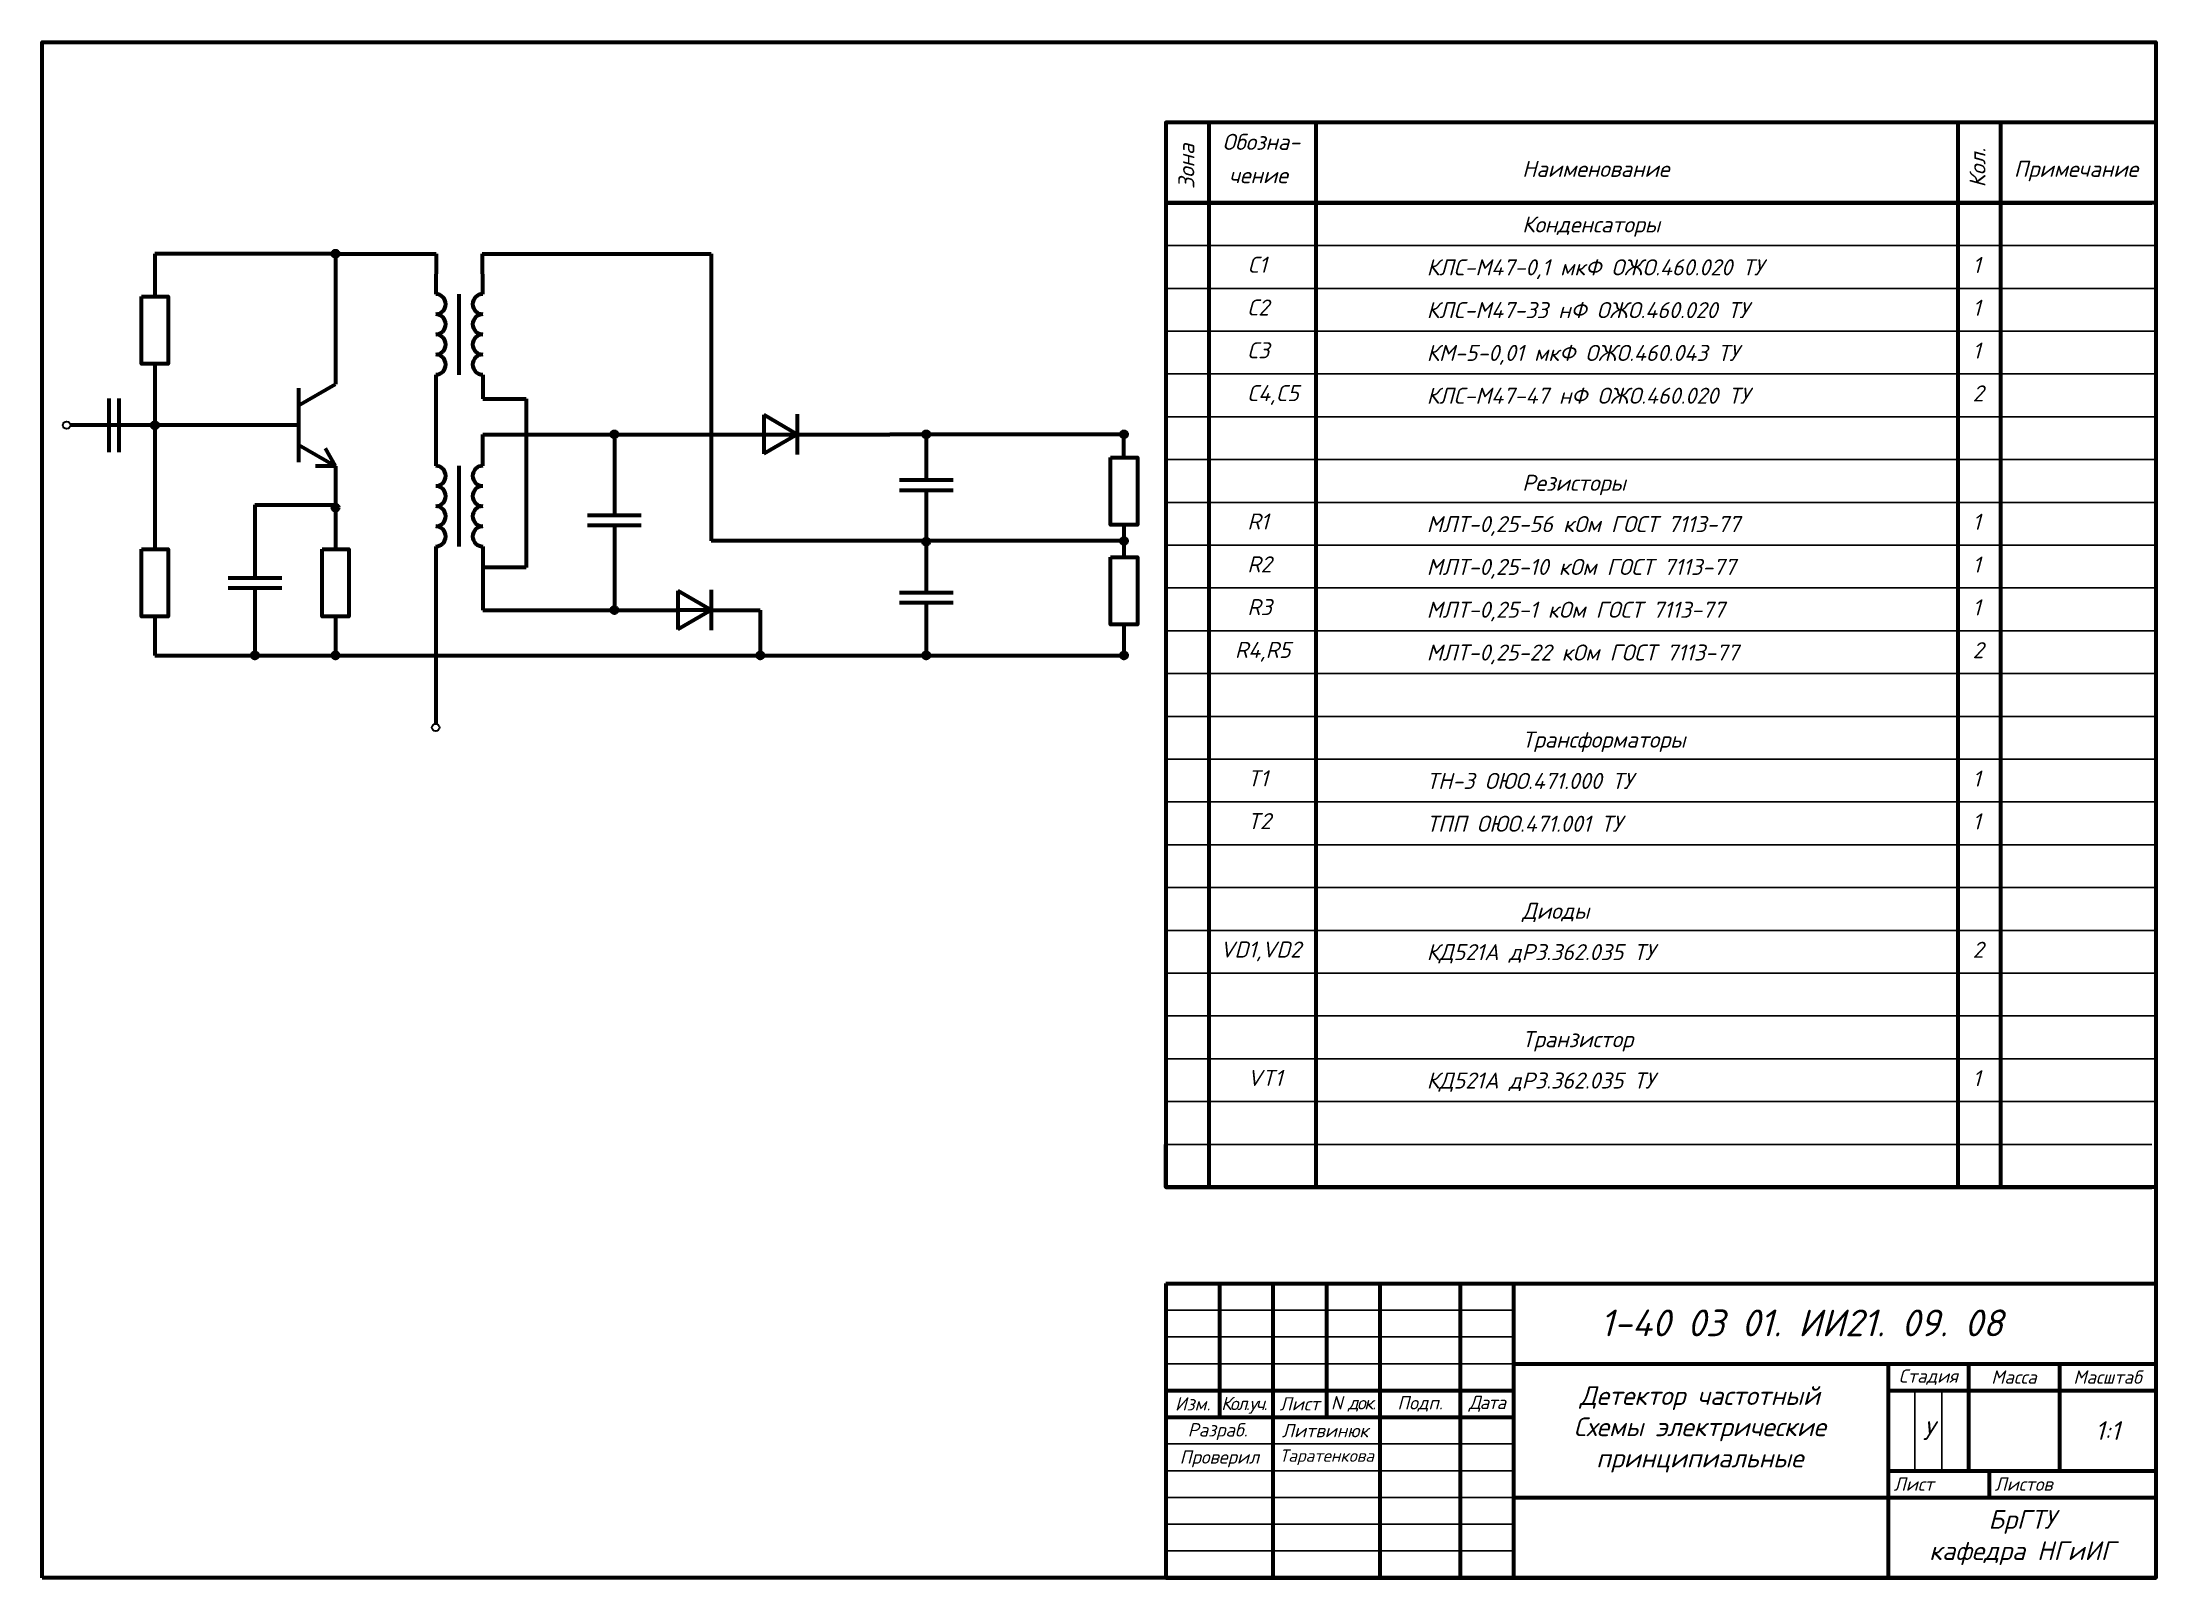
# Model space of a CAD drawing. Header units: millimetres. Extents: x -96007 to 10811, y -21187 to 85630.
# Drawn here: x -42603.5 to -42208.5, y 32006.1 to 32293.1 of the extents above; entities that cross this region are included whole.
import ezdxf

# ---------------------------------------------------------------- set-up
doc = ezdxf.new("R2010")
doc.units = ezdxf.units.MM
doc.header["$LTSCALE"] = 0.5
doc.styles.add('GOST-2.304_Type-B', font='isocpeui.ttf')
doc.styles.add('style3', font='isocpeur.ttf', dxfattribs={"width": 0.8, "oblique": 15})

msp = doc.modelspace()

# ---------------------------------------------------------------- texts
at = {"linetype": 'Continuous', "style": 'style3', "oblique": 15}
for s, p in [('Обозна-', (-42382.88, 32272.96)), ('чение', (-42381.69, 32266.73)), ('Наименование', (-42326.88, 32267.91)), ('Примечание', (-42234.98, 32267.91))]:
    msp.add_text(s, height=3, dxfattribs=at).set_placement(p)
for s, p in [('Зона', (-42388.14, 32265.65)), ('Кол.', (-42240.28, 32265.94))]:
    msp.add_text(s, height=3, rotation=90, dxfattribs=at).set_placement(p)
at = {"color": 0, "linetype": 'Continuous', "style": 'style3', "oblique": 15}
for s, p in [('Конденсаторы', (-42326.88, 32257.53)), ('C1', (-42378.24, 32250)), ('КЛС-М47-0,1 мкФ ОЖО.460.020 ТУ', (-42344.72, 32249.51)), ('1', (-42242.69, 32249.95)), ('С2', (-42378.24, 32242)), ('КЛС-М47-33 нФ ОЖО.460.020 ТУ', (-42344.72, 32241.51)), ('1', (-42242.69, 32241.95)), ('С3', (-42378.24, 32234)), ('КМ-5-0,01 мкФ ОЖО.460.043 ТУ', (-42344.72, 32233.51)), ('1', (-42242.69, 32233.95)), ('С4,C5', (-42378.24, 32226)), ('КЛС-М47-47 нФ ОЖО.460.020 ТУ', (-42344.72, 32225.51)), ('2', (-42242.69, 32225.95)), ('Резисторы', (-42326.88, 32209.23)), ('R1', (-42378.24, 32202)), ('МЛТ-0,25-56 кОм ГОСТ 7113-77', (-42344.72, 32201.51)), ('1', (-42242.69, 32201.95)), ('R2', (-42378.24, 32194)), ('МЛТ-0,25-10 кОм ГОСТ 7113-77', (-42344.72, 32193.51)), ('1', (-42242.69, 32193.95)), ('R3', (-42378.24, 32186)), ('1', (-42242.69, 32185.95)), ('МЛТ-0,25-1 кОм ГОСТ 7113-77', (-42344.72, 32185.51)), ('R4,R5', (-42380.57, 32178)), ('2', (-42242.69, 32177.95)), ('МЛТ-0,25-22 кОм ГОСТ 7113-77', (-42344.72, 32177.51)), ('Трансформаторы', (-42326.88, 32161.23)), ('T1', (-42378.24, 32154)), ('1', (-42242.69, 32153.95)), ('ТН-3 ОЮО.471.000 ТУ', (-42344.72, 32153.51)), ('T2', (-42378.24, 32146)), ('ТПП ОЮО.471.001 ТУ', (-42344.72, 32145.51)), ('1', (-42242.69, 32145.95)), ('Диоды', (-42326.88, 32129.23)), ('VD1,VD2', (-42383.35, 32122)), ('КД521А дР3.362.035 ТУ', (-42344.72, 32121.51)), ('2', (-42242.69, 32121.95)), ('Транзистор', (-42326.88, 32105.23)), ('VT1', (-42378.24, 32098)), ('КД521А дР3.362.035 ТУ', (-42344.72, 32097.51)), ('1', (-42242.69, 32097.95))]:
    msp.add_text(s, height=3, dxfattribs=at).set_placement(p)
at = {"color": 1, "linetype": 'Continuous', "attachment_point": 5, "style": 'GOST-2.304_Type-B'}
for s, insert, char_height, width in [('{\\C256;1-40 03 01. ИИ21. 09. 08}', (-42274.64, 32053.71), 5, 100.7852), ('{\\C256;Литвинюк}', (-42363.71, 32033.58), 2.5, 18), ('{\\C256;Таратенкова}', (-42363.41, 32028.58), 2.3, 18)]:
    msp.add_mtext(s, dxfattribs=dict(at, insert=insert, char_height=char_height, width=width))
at = {"linetype": 'Continuous', "style": 'GOST-2.304_Type-B'}
for s, insert, char_height, width, attachment_point in [('Стадия', (-42250.97, 32043.58), 2.5, 13, 5), ('Масса', (-42234.97, 32043.58), 2.5, 15, 5), ('Масштаб', (-42217.47, 32043.58), 2.5, 16, 5), ('Изм.', (-42388.47, 32038.58), 2.5, 8, 5), ('{\\T0.8;Кол.уч.}', (-42378.87, 32038.31), 2.5, 9, 5), ('Лист', (-42368.47, 32038.58), 2.5, 8, 5), ('{\\T0.8;N док.}', (-42358.47, 32038.58), 2.5, 9, 5), ('Подп.', (-42345.97, 32038.58), 2.5, 13, 5), ('{\\T0.9;Дата}', (-42333.47, 32038.58), 2.5, 8, 5), ('Детектор частотный\\PСхемы электрические \\Pпринципиальные', (-42293.69, 32033.81), 3.5, 61.571, 5), ('Разраб.', (-42383.8, 32033.38), 2.5, 18, 5), ('У', (-42250.97, 32033.58), 3.5, 3, 5), ('1:1', (-42217.47, 32033.58), 3.5, 16, 5), ('Проверил', (-42383.47, 32028.31), 2.5, 18, 5), ('Лист', (-42257.47, 32023.58), 2.5, 16.8636, 4), ('Листов', (-42238.6, 32023.58), 2.5, 29.1364, 4), ('БрГТУ \\Pкафедра НГиИГ', (-42233.47, 32013.58), 3.5, 48, 5)]:
    msp.add_mtext(s, dxfattribs=dict(at, insert=insert, char_height=char_height, width=width, attachment_point=attachment_point))

# ---------------------------------------------------------------- linework, layer by layer
msp.add_line((-42208.47, 32293.08), (-42393.47, 32293.08))
at = {"lineweight": 60}
for p, q in [((-42582.42, 32253.54), (-42582.42, 32245.56)), ((-42548.66, 32253.54), (-42582.42, 32253.54)), ((-42548.66, 32253.54), (-42548.66, 32229.15)), ((-42548.66, 32253.54), (-42529.82, 32253.54)), ((-42529.82, 32253.54), (-42529.92, 32246.01)), ((-42521.27, 32253.54), (-42521.17, 32246.01)), ((-42521.27, 32253.54), (-42478.47, 32253.54)), ((-42478.47, 32253.54), (-42478.47, 32199.87)), ((-42525.55, 32230.94), (-42525.55, 32246.01)), ((-42582.42, 32233), (-42582.42, 32198.32)), ((-42555.56, 32225.16), (-42548.66, 32229.15)), ((-42555.56, 32228.41), (-42555.56, 32214.59)), ((-42529.94, 32230.94), (-42529.94, 32213.9)), ((-42521.15, 32230.94), (-42521.15, 32226.44)), ((-42591.02, 32226.52), (-42591.02, 32216.48)), ((-42589.14, 32226.52), (-42589.14, 32216.48)), ((-42521.15, 32226.44), (-42513.04, 32226.44)), ((-42513.04, 32226.44), (-42513.04, 32194.93)), ((-42555.56, 32221.5), (-42598.22, 32221.5)), ((-42462.35, 32219.79), (-42468.63, 32223.41)), ((-42468.63, 32223.41), (-42468.63, 32216.17)), ((-42462.35, 32223.56), (-42462.35, 32216.02)), ((-42555.56, 32217.84), (-42548.66, 32213.85)), ((-42548.66, 32213.85), (-42550.54, 32217.12)), ((-42521.15, 32213.9), (-42521.15, 32219.79)), ((-42521.15, 32219.79), (-42445.08, 32219.79)), ((-42496.53, 32219.79), (-42496.53, 32204.65)), ((-42462.35, 32219.79), (-42468.63, 32216.17)), ((-42401.31, 32219.79), (-42445.08, 32219.79)), ((-42438.26, 32219.79), (-42438.26, 32211.21)), ((-42401.31, 32215.46), (-42401.31, 32219.79)), ((-42548.66, 32213.85), (-42552.42, 32213.85)), ((-42548.66, 32213.85), (-42548.66, 32198.32)), ((-42525.55, 32198.83), (-42525.55, 32213.9)), ((-42433.24, 32211.21), (-42443.28, 32211.21)), ((-42433.24, 32209.32), (-42443.28, 32209.32)), ((-42438.26, 32209.32), (-42438.26, 32190.15)), ((-42563.73, 32206.63), (-42563.73, 32192.89)), ((-42563.73, 32206.63), (-42548.66, 32206.63)), ((-42491.51, 32204.65), (-42501.55, 32204.65)), ((-42491.51, 32202.77), (-42501.55, 32202.77)), ((-42496.53, 32202.77), (-42496.53, 32186.95)), ((-42401.31, 32202.9), (-42401.31, 32196.83)), ((-42529.94, 32198.83), (-42529.94, 32165.7)), ((-42521.15, 32198.83), (-42521.15, 32186.95)), ((-42401.31, 32199.87), (-42478.47, 32199.87)), ((-42558.71, 32192.89), (-42568.75, 32192.89)), ((-42513.04, 32194.93), (-42521.15, 32194.93)), ((-42558.71, 32191.01), (-42568.75, 32191.01)), ((-42563.73, 32191.01), (-42563.73, 32178.48)), ((-42478.43, 32186.95), (-42484.71, 32190.57)), ((-42484.71, 32190.57), (-42484.71, 32183.32)), ((-42478.43, 32190.71), (-42478.43, 32183.18)), ((-42433.24, 32190.15), (-42443.28, 32190.15)), ((-42582.42, 32185.76), (-42582.42, 32178.48)), ((-42548.66, 32185.76), (-42548.66, 32178.48)), ((-42521.15, 32186.95), (-42484.71, 32186.95)), ((-42478.43, 32186.95), (-42484.71, 32183.32)), ((-42478.43, 32186.95), (-42484.71, 32186.95)), ((-42478.43, 32186.95), (-42469.28, 32186.95)), ((-42469.28, 32186.95), (-42469.28, 32178.48)), ((-42433.24, 32188.27), (-42443.28, 32188.27)), ((-42438.26, 32188.27), (-42438.26, 32178.48)), ((-42401.31, 32184.27), (-42401.31, 32178.48)), ((-42582.42, 32178.48), (-42401.31, 32178.48)), ((-42208.47, 32116.08), (-42208.47, 32061.08)), ((-42393.47, 32061.08), (-42208.47, 32061.08))]:
    msp.add_line(p, q, dxfattribs=at)
at = {"linetype": 'Continuous'}
for p, q in [((-42208.55, 32079.11), (-42208.55, 32068.92)), ((-42393.47, 32056.08), (-42328.47, 32056.08)), ((-42393.47, 32051.08), (-42328.47, 32051.08)), ((-42393.47, 32046.08), (-42328.47, 32046.08)), ((-42253.47, 32041.08), (-42253.47, 32026.08)), ((-42248.47, 32041.08), (-42248.47, 32026.08)), ((-42393.47, 32031.08), (-42328.47, 32031.08)), ((-42393.47, 32026.08), (-42328.47, 32026.08)), ((-42393.47, 32021.08), (-42328.47, 32021.08)), ((-42393.47, 32016.08), (-42328.47, 32016.08)), ((-42393.47, 32011.08), (-42328.47, 32011.08))]:
    msp.add_line(p, q, dxfattribs=at)
at = {"linetype": 'Continuous', "lineweight": 60}
for p, q in [((-42393.47, 32061.08), (-42208.47, 32061.08)), ((-42393.47, 32061.08), (-42393.47, 32006.08)), ((-42383.47, 32061.08), (-42383.47, 32036.08)), ((-42373.47, 32061.08), (-42373.47, 32006.08)), ((-42363.47, 32061.08), (-42363.47, 32036.08)), ((-42353.47, 32061.08), (-42353.47, 32006.08)), ((-42338.47, 32061.08), (-42338.47, 32006.08)), ((-42328.47, 32061.08), (-42328.47, 32006.08)), ((-42208.47, 32061.08), (-42208.47, 32006.08)), ((-42328.47, 32046.08), (-42208.47, 32046.08)), ((-42258.47, 32046.08), (-42258.47, 32006.08)), ((-42243.47, 32046.08), (-42243.47, 32026.08)), ((-42226.47, 32046.08), (-42226.47, 32026.08)), ((-42393.47, 32041.08), (-42328.47, 32041.08)), ((-42258.47, 32041.08), (-42208.47, 32041.08)), ((-42393.47, 32036.08), (-42328.47, 32036.08)), ((-42258.47, 32026.08), (-42208.47, 32026.08)), ((-42239.6, 32026.08), (-42239.6, 32021.08)), ((-42328.47, 32021.08), (-42208.47, 32021.08)), ((-42393.47, 32006.08), (-42208.47, 32006.08))]:
    msp.add_line(p, q, dxfattribs=at)
at = {"lineweight": 60}
for points in [[(-42603.47, 32006.08), (-42603.47, 32293.08), (-42208.47, 32293.08), (-42208.47, 32006.08), (-42603.47, 32006.08)], [(-42208.47, 32278.08), (-42393.47, 32278.08), (-42393.47, 32079.08)], [(-42393.47, 32278.08), (-42393.47, 32087.08)], [(-42385.47, 32278.08), (-42385.47, 32079.08)], [(-42365.47, 32278.08), (-42365.47, 32079.08)], [(-42245.47, 32278.08), (-42245.47, 32079.08)], [(-42237.47, 32278.08), (-42237.47, 32079.08)], [(-42208.47, 32263.08), (-42393.47, 32263.08)], [(-42393.47, 32263.08), (-42209.19, 32263.08)], [(-42208.47, 32079.08), (-42393.47, 32079.08), (-42393.47, 32087.08)], [(-42393.47, 32079.08), (-42209.19, 32079.08)]]:
    msp.add_lwpolyline(points, dxfattribs=at)
at = {"linetype": 'Continuous'}
for points in [[(-42393.47, 32278.08), (-42209.19, 32278.08)], [(-42393.47, 32255.08), (-42208.47, 32255.08)], [(-42393.47, 32247.08), (-42208.47, 32247.08)], [(-42393.47, 32239.08), (-42208.47, 32239.08)], [(-42393.47, 32231.08), (-42208.47, 32231.08)], [(-42393.47, 32223.08), (-42208.47, 32223.08)], [(-42393.47, 32215.08), (-42208.47, 32215.08)], [(-42393.47, 32207.08), (-42208.47, 32207.08)], [(-42393.47, 32199.08), (-42208.47, 32199.08)], [(-42393.47, 32191.08), (-42208.47, 32191.08)], [(-42393.47, 32183.08), (-42208.47, 32183.08)], [(-42393.47, 32175.08), (-42208.47, 32175.08)], [(-42393.47, 32167.08), (-42208.47, 32167.08)], [(-42393.47, 32159.08), (-42208.47, 32159.08)], [(-42393.47, 32151.08), (-42208.47, 32151.08)], [(-42393.47, 32143.08), (-42208.47, 32143.08)], [(-42393.47, 32135.08), (-42208.47, 32135.08)], [(-42393.47, 32127.08), (-42208.47, 32127.08)], [(-42393.47, 32119.08), (-42208.47, 32119.08)], [(-42393.47, 32111.08), (-42208.47, 32111.08)], [(-42393.47, 32103.08), (-42208.47, 32103.08)], [(-42393.47, 32095.08), (-42208.47, 32095.08)], [(-42393.47, 32087.08), (-42209.19, 32087.08)]]:
    msp.add_lwpolyline(points, dxfattribs=at)
at = {"lineweight": 60}
for points in [[(-42584.93, 32245.56), (-42579.91, 32245.56), (-42579.91, 32233), (-42584.93, 32233)], [(-42403.82, 32215.46), (-42398.8, 32215.46), (-42398.8, 32202.9), (-42403.82, 32202.9)], [(-42584.93, 32198.32), (-42579.91, 32198.32), (-42579.91, 32185.76), (-42584.93, 32185.76)], [(-42551.17, 32198.32), (-42546.15, 32198.32), (-42546.15, 32185.76), (-42551.17, 32185.76)], [(-42403.82, 32196.83), (-42398.8, 32196.83), (-42398.8, 32184.27), (-42403.82, 32184.27)]]:
    msp.add_lwpolyline(points, close=True, dxfattribs=at)
at = {"lineweight": 106}
for centre, radius in [((-42598.22, 32221.5), 53408.9), ((-42548.66, 32253.54), 0.5), ((-42582.42, 32221.5), 0.5), ((-42496.53, 32219.79), 0.5), ((-42438.26, 32219.79), 0.5), ((-42401.31, 32219.79), 0.5), ((-42548.66, 32206.09), 0.5), ((-42438.26, 32199.74), 0.5), ((-42401.31, 32199.87), 0.5), ((-42496.53, 32186.95), 0.5), ((-42563.73, 32178.48), 0.5), ((-42548.66, 32178.48), 0.5), ((-42469.28, 32178.48), 0.5), ((-42438.26, 32178.48), 0.5), ((-42401.31, 32178.48), 0.5)]:
    msp.add_circle(centre, radius, dxfattribs=at)
at = {"lineweight": 30}
for centre in [(-42598.92, 32221.5), (-42529.94, 32165)]:
    msp.add_circle(centre, 0.7, dxfattribs=at)
at = {"lineweight": 60}
for centre, start, end in [((-42529.94, 32244.13), 270, 90), ((-42521.15, 32244.13), 90, 270), ((-42529.94, 32240.36), 270, 90), ((-42521.15, 32240.36), 90, 270), ((-42529.94, 32236.59), 270, 90), ((-42521.15, 32236.59), 90, 270), ((-42529.94, 32232.83), 270, 90), ((-42521.15, 32232.83), 90, 270), ((-42529.94, 32212.02), 270, 90), ((-42521.15, 32212.02), 90, 270), ((-42529.94, 32208.25), 270, 90), ((-42521.15, 32208.25), 90, 270), ((-42529.94, 32204.48), 270, 90), ((-42521.15, 32204.48), 90, 270), ((-42529.94, 32200.72), 270, 90), ((-42521.15, 32200.72), 90, 270)]:
    msp.add_arc(centre, 1.88, start, end, dxfattribs=at)

msp.set_redraw_order([(e.dxf.handle, doc.entitydb.next_handle()) for e in msp.query("TEXT MTEXT ATTDEF DIMENSION ARC_DIMENSION")])  # texts and dimensions are drawn at this point

doc.saveas('drawing.dxf')
